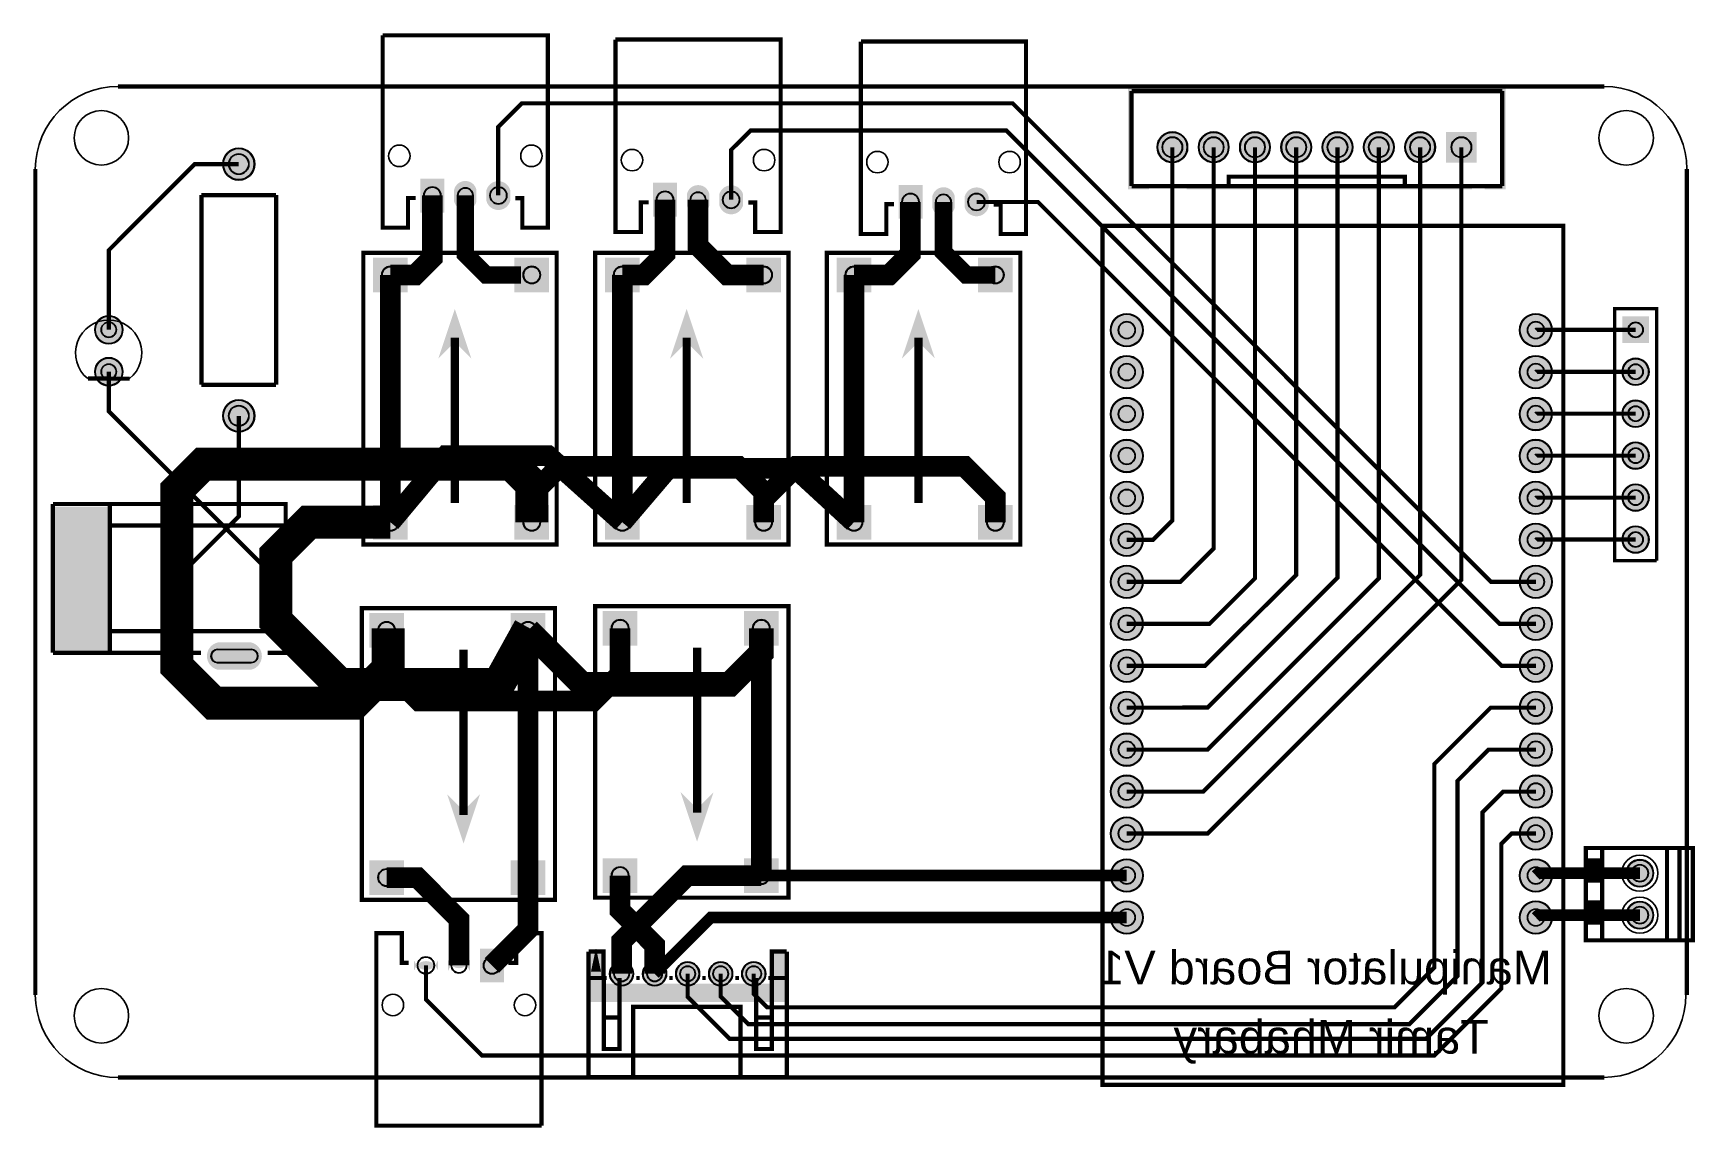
# Model space of a CAD drawing. Header units: millimetres. Extents: x 0 to 100, y -63 to 3.
import ezdxf

# ---------------------------------------------------------------- set-up
doc = ezdxf.new("R2010")
doc.units = ezdxf.units.MM
for name, color, linetype, true_color in [('BoardOutLine', 7, 'Continuous', 0xff00ff), ('BottomLayer', 7, 'Continuous', 0x0000ff), ('BottomSolderMaskLayer', 7, 'Continuous', 0xaa00ff), ('Document', 7, 'Continuous', 0xffffff), ('Multi-Layer', 7, 'Continuous', 0xc0c0c0), ('TopLayer', 7, 'Continuous', 0xff0000), ('TopSilkLayer', 7, 'Continuous', 0xffcc00), ('TopSolderMaskLayer', 7, 'Continuous', 0x800080)]:
    doc.layers.add(name, color=color, linetype=linetype, true_color=true_color)
doc.styles.get("Standard").update_dxf_attribs({"font": 'arial.ttf'})

msp = doc.modelspace()

# ---------------------------------------------------------------- texts
at = {"layer": 'BottomSilkLayer', "text_generation_flag": 2}
for s, p in [('Manipulator Board V1', (91.82, -54.36)), ('Tamir Mhabary', (88.01, -58.55))]:
    msp.add_text(s, height=2.032, dxfattribs=at).set_placement(p)

# ---------------------------------------------------------------- hatches: boundary and pattern name
at = {"layer": 'BottomSolderMaskLayer'}
for points in [[(67.92, -3.68, 1), (69.77, -3.68, 1)], [(70.42, -3.68, 1), (72.27, -3.68, 1)], [(72.92, -3.68, 1), (74.77, -3.68, 1)], [(75.42, -3.68, 1), (77.27, -3.68, 1)], [(77.92, -3.68, 1), (79.77, -3.68, 1)], [(80.42, -3.68, 1), (82.27, -3.68, 1)], [(82.92, -3.68, 1), (84.77, -3.68, 1)], [(87.27, -4.61), (85.42, -4.61), (85.42, -2.76), (87.27, -2.76)], [(11.35, -4.7, 1), (13.28, -4.7, 1)], [(24.76, -7.63), (23.31, -7.63), (23.31, -5.58), (24.76, -5.58)], [(26.71, -6.96, -0.785398), (25.36, -6.96), (25.36, -6.25, -0.785398), (26.71, -6.25)], [(28.76, -6.91, -0.785398), (27.31, -6.91), (27.31, -6.3, -0.785398), (28.76, -6.3)], [(38.86, -7.88), (37.41, -7.88), (37.41, -5.83), (38.86, -5.83)], [(40.81, -7.22, -0.785398), (39.46, -7.22), (39.46, -6.5, -0.785398), (40.81, -6.5)], [(42.86, -7.17, -0.785398), (41.41, -7.17), (41.41, -6.55, -0.785398), (42.86, -6.55)], [(53.72, -8.01), (52.27, -8.01), (52.27, -5.96), (53.72, -5.96)], [(55.67, -7.34, -0.785398), (54.32, -7.34), (54.32, -6.63, -0.785398), (55.67, -6.63)], [(57.72, -7.29, -0.785398), (56.27, -7.29), (56.27, -6.68, -0.785398), (57.72, -6.68)], [(22.55, -10.36), (22.55, -12.47), (20.45, -12.47), (20.45, -10.36)], [(31.11, -10.36), (31.11, -12.47), (29.01, -12.47), (29.01, -10.36)], [(36.59, -10.36), (36.59, -12.47), (34.49, -12.47), (34.49, -10.36)], [(45.15, -10.36), (45.15, -12.47), (43.05, -12.47), (43.05, -10.36)], [(50.62, -10.36), (50.62, -12.47), (48.52, -12.47), (48.52, -10.36)], [(59.18, -10.36), (59.18, -12.47), (57.08, -12.47), (57.08, -10.36)], [(3.59, -14.73, 1), (5.3, -14.73, 1)], [(65.1, -14.75, 1), (67.08, -14.75, 1)], [(89.87, -14.75, 1), (91.85, -14.75, 1)], [(97.71, -13.92), (97.71, -15.54), (96.09, -15.54), (96.09, -13.92)], [(3.59, -17.27, 1), (5.3, -17.27, 1)], [(65.1, -17.29, 1), (67.08, -17.29, 1)], [(89.87, -17.29, 1), (91.85, -17.29, 1)], [(96.09, -17.27, 1), (97.71, -17.27, 1)], [(11.35, -19.94, 1), (13.28, -19.94, 1)], [(65.1, -19.83, 1), (67.08, -19.83, 1)], [(89.87, -19.83, 1), (91.85, -19.83, 1)], [(96.09, -19.81, 1), (97.71, -19.81, 1)], [(65.1, -22.37, 1), (67.08, -22.37, 1)], [(89.87, -22.37, 1), (91.85, -22.37, 1)], [(96.09, -22.35, 1), (97.71, -22.35, 1)], [(65.1, -24.91, 1), (67.08, -24.91, 1)], [(89.87, -24.91, 1), (91.85, -24.91, 1)], [(96.09, -24.89, 1), (97.71, -24.89, 1)], [(22.55, -25.33), (22.55, -27.43), (20.45, -27.43), (20.45, -25.33)], [(31.11, -25.33), (31.11, -27.43), (29.01, -27.43), (29.01, -25.33)], [(36.59, -25.33), (36.59, -27.43), (34.49, -27.43), (34.49, -25.33)], [(45.15, -25.33), (45.15, -27.43), (43.05, -27.43), (43.05, -25.33)], [(50.62, -25.33), (50.62, -27.43), (48.52, -27.43), (48.52, -25.33)], [(59.18, -25.33), (59.18, -27.43), (57.08, -27.43), (57.08, -25.33)], [(65.1, -27.45, 1), (67.08, -27.45, 1)], [(89.87, -27.45, 1), (91.85, -27.45, 1)], [(96.09, -27.43, 1), (97.71, -27.43, 1)], [(9.38, -30.9, -0.785398), (7.73, -30.9), (7.73, -28.67, -0.785398), (9.38, -28.67)], [(15.38, -28.67, -0.785398), (13.73, -28.67), (13.73, -30.9, -0.785398), (15.38, -30.9)], [(65.1, -29.99, 1), (67.08, -29.99, 1)], [(89.87, -29.99, 1), (91.85, -29.99, 1)], [(20.22, -33.98), (20.22, -31.88), (22.32, -31.88), (22.32, -33.98)], [(28.78, -33.98), (28.78, -31.88), (30.88, -31.88), (30.88, -33.98)], [(34.36, -33.85), (34.36, -31.75), (36.46, -31.75), (36.46, -33.85)], [(42.91, -33.85), (42.91, -31.75), (45.02, -31.75), (45.02, -33.85)], [(65.1, -32.53, 1), (67.08, -32.53, 1)], [(89.87, -32.53, 1), (91.85, -32.53, 1)], [(11.04, -35.31, -0.785398), (11.04, -33.66), (13.07, -33.66, -0.785398), (13.07, -35.31)], [(65.1, -35.07, 1), (67.08, -35.07, 1)], [(89.87, -35.07, 1), (91.85, -35.07, 1)], [(65.1, -37.61, 1), (67.08, -37.61, 1)], [(89.87, -37.61, 1), (91.85, -37.61, 1)], [(65.1, -40.15, 1), (67.08, -40.15, 1)], [(89.87, -40.15, 1), (91.85, -40.15, 1)], [(65.1, -42.69, 1), (67.08, -42.69, 1)], [(89.87, -42.69, 1), (91.85, -42.69, 1)], [(65.1, -45.23, 1), (67.08, -45.23, 1)], [(89.87, -45.23, 1), (91.85, -45.23, 1)], [(20.22, -48.95), (20.22, -46.84), (22.32, -46.84), (22.32, -48.95)], [(28.78, -48.95), (28.78, -46.84), (30.88, -46.84), (30.88, -48.95)], [(34.36, -48.82), (34.36, -46.72), (36.46, -46.72), (36.46, -48.82)], [(42.91, -48.82), (42.91, -46.72), (45.02, -46.72), (45.02, -48.82)], [(65.1, -47.77, 1), (67.08, -47.77, 1)], [(89.87, -47.77, 1), (91.85, -47.77, 1)], [(96.33, -47.63, 1), (97.98, -47.63, 1)], [(65.1, -50.31, 1), (67.08, -50.31, 1)], [(89.87, -50.31, 1), (91.85, -50.31, 1)], [(96.33, -50.17, 1), (97.98, -50.17, 1)], [(26.93, -52.19), (28.38, -52.19), (28.38, -54.24), (26.93, -54.24)], [(24.38, -52.91, -0.785398), (22.93, -52.91), (22.93, -53.52, -0.785398), (24.38, -53.52)], [(26.33, -52.85, -0.785398), (24.98, -52.85), (24.98, -53.57, -0.785398), (26.33, -53.57)], [(34.77, -53.72, 1), (36.22, -53.72, 1)], [(36.77, -53.72, 1), (38.22, -53.72, 1)], [(38.77, -53.72, 1), (40.22, -53.72, 1)], [(40.77, -53.72, 1), (42.22, -53.72, 1)], [(42.77, -53.72, 1), (44.22, -53.72, 1)]]:
    msp.add_hatch(color=256, dxfattribs=at).paths.add_polyline_path(points)
at = {"layer": 'Document'}
for points in [[(66.17, -5.97), (66.17, -0.13), (66.42, -0.13), (66.42, -5.97)], [(66.42, -0.38), (89.03, -0.38), (89.03, -0.13), (66.42, -0.13)], [(88.77, -0.38), (88.77, -5.97), (89.03, -5.97), (89.03, -0.38)], [(66.17, -6.22), (67.44, -6.22), (67.44, -5.97), (66.17, -5.97)], [(69.72, -5.97), (87, -5.97), (87, -6.22), (69.72, -6.22)], [(89.03, -5.97), (89.03, -6.22), (87.76, -6.22), (87.76, -5.97)], [(1.06, -25.43), (4.46, -25.43), (4.46, -34.23), (1.06, -34.23)], [(98.93, -51.56), (98.93, -46.23), (98.68, -46.23), (98.68, -51.56)], [(99.44, -51.56), (99.44, -46.23), (99.69, -46.23), (99.69, -51.56)], [(93.85, -48.01), (94.87, -48.01), (94.87, -46.86), (93.85, -46.86)], [(93.85, -50.55), (94.87, -50.55), (94.87, -49.4), (93.85, -49.4)], [(34.5, -52.32), (34.5, -55.42), (33.5, -55.42), (33.5, -52.32)], [(45.5, -52.32), (45.5, -55.42), (44.5, -55.42), (44.5, -52.32)], [(44.5, -55.42), (34.5, -55.42), (34.5, -54.32), (44.5, -54.32)]]:
    msp.add_hatch(color=256, dxfattribs=at).paths.add_polyline_path(points)
at = {"layer": 'Multi-Layer'}
for points in [[(67.95, -3.68, 1), (69.75, -3.68, 1)], [(70.45, -3.68, 1), (72.25, -3.68, 1)], [(72.95, -3.68, 1), (74.75, -3.68, 1)], [(75.45, -3.68, 1), (77.25, -3.68, 1)], [(77.95, -3.68, 1), (79.75, -3.68, 1)], [(80.45, -3.68, 1), (82.25, -3.68, 1)], [(82.95, -3.68, 1), (84.75, -3.68, 1)], [(87.25, -4.58), (85.45, -4.58), (85.45, -2.78), (87.25, -2.78)], [(11.38, -4.7, 1), (13.26, -4.7, 1)], [(24.74, -7.6), (23.34, -7.6), (23.34, -5.6), (24.74, -5.6)], [(26.69, -6.95, -0.785398), (25.39, -6.95), (25.39, -6.25, -0.785398), (26.69, -6.25)], [(28.74, -6.9, -0.785398), (27.34, -6.9), (27.34, -6.3, -0.785398), (28.74, -6.3)], [(38.83, -7.86), (37.43, -7.86), (37.43, -5.86), (38.83, -5.86)], [(40.78, -7.21, -0.785398), (39.48, -7.21), (39.48, -6.51, -0.785398), (40.78, -6.51)], [(42.83, -7.16, -0.785398), (41.43, -7.16), (41.43, -6.56, -0.785398), (42.83, -6.56)], [(53.69, -7.99), (52.29, -7.99), (52.29, -5.99), (53.69, -5.99)], [(55.64, -7.34, -0.785398), (54.34, -7.34), (54.34, -6.64, -0.785398), (55.64, -6.64)], [(57.69, -7.29, -0.785398), (56.29, -7.29), (56.29, -6.69, -0.785398), (57.69, -6.69)], [(22.5, -10.41), (22.5, -12.41), (20.5, -12.41), (20.5, -10.41)], [(31.06, -10.41), (31.06, -12.41), (29.06, -12.41), (29.06, -10.41)], [(36.54, -10.41), (36.54, -12.41), (34.54, -12.41), (34.54, -10.41)], [(45.1, -10.41), (45.1, -12.41), (43.1, -12.41), (43.1, -10.41)], [(50.57, -10.41), (50.57, -12.41), (48.57, -12.41), (48.57, -10.41)], [(59.13, -10.41), (59.13, -12.41), (57.13, -12.41), (57.13, -10.41)], [(3.62, -14.73, 1), (5.27, -14.73, 1)], [(65.13, -14.75, 1), (67.06, -14.75, 1)], [(89.9, -14.75, 1), (91.83, -14.75, 1)], [(97.69, -13.94), (97.69, -15.52), (96.11, -15.52), (96.11, -13.94)], [(3.62, -17.27, 1), (5.27, -17.27, 1)], [(65.13, -17.29, 1), (67.06, -17.29, 1)], [(89.9, -17.29, 1), (91.83, -17.29, 1)], [(96.11, -17.27, 1), (97.69, -17.27, 1)], [(11.38, -19.94, 1), (13.26, -19.94, 1)], [(65.13, -19.83, 1), (67.06, -19.83, 1)], [(89.9, -19.83, 1), (91.83, -19.83, 1)], [(96.11, -19.81, 1), (97.69, -19.81, 1)], [(65.13, -22.37, 1), (67.06, -22.37, 1)], [(89.9, -22.37, 1), (91.83, -22.37, 1)], [(96.11, -22.35, 1), (97.69, -22.35, 1)], [(65.13, -24.91, 1), (67.06, -24.91, 1)], [(89.9, -24.91, 1), (91.83, -24.91, 1)], [(96.11, -24.89, 1), (97.69, -24.89, 1)], [(22.5, -25.38), (22.5, -27.38), (20.5, -27.38), (20.5, -25.38)], [(31.06, -25.38), (31.06, -27.38), (29.06, -27.38), (29.06, -25.38)], [(36.54, -25.38), (36.54, -27.38), (34.54, -27.38), (34.54, -25.38)], [(45.1, -25.38), (45.1, -27.38), (43.1, -27.38), (43.1, -25.38)], [(50.57, -25.38), (50.57, -27.38), (48.57, -27.38), (48.57, -25.38)], [(59.13, -25.38), (59.13, -27.38), (57.13, -27.38), (57.13, -25.38)], [(65.13, -27.45, 1), (67.06, -27.45, 1)], [(89.9, -27.45, 1), (91.83, -27.45, 1)], [(96.11, -27.43, 1), (97.69, -27.43, 1)], [(9.36, -30.88, -0.785398), (7.76, -30.88), (7.76, -28.68, -0.785398), (9.36, -28.68)], [(15.36, -28.68, -0.785398), (13.76, -28.68), (13.76, -30.88, -0.785398), (15.36, -30.88)], [(65.13, -29.99, 1), (67.06, -29.99, 1)], [(89.9, -29.99, 1), (91.83, -29.99, 1)], [(20.27, -33.93), (20.27, -31.93), (22.27, -31.93), (22.27, -33.93)], [(28.83, -33.93), (28.83, -31.93), (30.83, -31.93), (30.83, -33.93)], [(34.41, -33.8), (34.41, -31.8), (36.41, -31.8), (36.41, -33.8)], [(42.96, -33.8), (42.96, -31.8), (44.96, -31.8), (44.96, -33.8)], [(65.13, -32.53, 1), (67.06, -32.53, 1)], [(89.9, -32.53, 1), (91.83, -32.53, 1)], [(11.06, -35.28, -0.785398), (11.06, -33.68), (13.06, -33.68, -0.785398), (13.06, -35.28)], [(65.13, -35.07, 1), (67.06, -35.07, 1)], [(89.9, -35.07, 1), (91.83, -35.07, 1)], [(65.13, -37.61, 1), (67.06, -37.61, 1)], [(89.9, -37.61, 1), (91.83, -37.61, 1)], [(65.13, -40.15, 1), (67.06, -40.15, 1)], [(89.9, -40.15, 1), (91.83, -40.15, 1)], [(65.13, -42.69, 1), (67.06, -42.69, 1)], [(89.9, -42.69, 1), (91.83, -42.69, 1)], [(65.13, -45.23, 1), (67.06, -45.23, 1)], [(89.9, -45.23, 1), (91.83, -45.23, 1)], [(20.27, -48.89), (20.27, -46.89), (22.27, -46.89), (22.27, -48.89)], [(28.83, -48.89), (28.83, -46.89), (30.83, -46.89), (30.83, -48.89)], [(34.41, -48.77), (34.41, -46.77), (36.41, -46.77), (36.41, -48.77)], [(42.96, -48.77), (42.96, -46.77), (44.96, -46.77), (44.96, -48.77)], [(65.13, -47.77, 1), (67.06, -47.77, 1)], [(89.9, -47.77, 1), (91.83, -47.77, 1)], [(96.36, -47.63, 1), (97.96, -47.63, 1)], [(65.13, -50.31, 1), (67.06, -50.31, 1)], [(89.9, -50.31, 1), (91.83, -50.31, 1)], [(96.36, -50.17, 1), (97.96, -50.17, 1)], [(26.95, -52.21), (28.35, -52.21), (28.35, -54.21), (26.95, -54.21)], [(24.35, -52.91, -0.785398), (22.95, -52.91), (22.95, -53.51, -0.785398), (24.35, -53.51)], [(26.3, -52.86, -0.785398), (25, -52.86), (25, -53.56, -0.785398), (26.3, -53.56)], [(34.8, -53.72, 1), (36.2, -53.72, 1)], [(36.8, -53.72, 1), (38.2, -53.72, 1)], [(38.8, -53.72, 1), (40.2, -53.72, 1)], [(40.8, -53.72, 1), (42.2, -53.72, 1)], [(42.8, -53.72, 1), (44.2, -53.72, 1)]]:
    msp.add_hatch(color=256, dxfattribs=at).paths.add_polyline_path(points)
at = {"layer": 'TopSilkLayer'}
for points in [[(26.4, -16.47), (25.4, -15.47), (24.4, -16.47), (25.4, -13.47)], [(40.44, -16.47), (39.44, -15.47), (38.44, -16.47), (39.44, -13.47)], [(54.47, -16.47), (53.47, -15.47), (52.47, -16.47), (53.47, -13.47)], [(24.93, -42.84), (25.93, -43.84), (26.93, -42.84), (25.93, -45.84)], [(39.07, -42.72), (40.07, -43.72), (41.07, -42.72), (40.07, -45.72)]]:
    msp.add_hatch(color=256, dxfattribs=at).paths.add_polyline_path(points)
at = {"layer": 'TopSolderMaskLayer'}
for points in [[(67.92, -3.68, 1), (69.77, -3.68, 1)], [(70.42, -3.68, 1), (72.27, -3.68, 1)], [(72.92, -3.68, 1), (74.77, -3.68, 1)], [(75.42, -3.68, 1), (77.27, -3.68, 1)], [(77.92, -3.68, 1), (79.77, -3.68, 1)], [(80.42, -3.68, 1), (82.27, -3.68, 1)], [(82.92, -3.68, 1), (84.77, -3.68, 1)], [(87.27, -4.61), (85.42, -4.61), (85.42, -2.76), (87.27, -2.76)], [(11.35, -4.7, 1), (13.28, -4.7, 1)], [(24.76, -7.63), (23.31, -7.63), (23.31, -5.58), (24.76, -5.58)], [(26.71, -6.96, -0.785398), (25.36, -6.96), (25.36, -6.25, -0.785398), (26.71, -6.25)], [(28.76, -6.91, -0.785398), (27.31, -6.91), (27.31, -6.3, -0.785398), (28.76, -6.3)], [(38.86, -7.88), (37.41, -7.88), (37.41, -5.83), (38.86, -5.83)], [(40.81, -7.22, -0.785398), (39.46, -7.22), (39.46, -6.5, -0.785398), (40.81, -6.5)], [(42.86, -7.17, -0.785398), (41.41, -7.17), (41.41, -6.55, -0.785398), (42.86, -6.55)], [(53.72, -8.01), (52.27, -8.01), (52.27, -5.96), (53.72, -5.96)], [(55.67, -7.34, -0.785398), (54.32, -7.34), (54.32, -6.63, -0.785398), (55.67, -6.63)], [(57.72, -7.29, -0.785398), (56.27, -7.29), (56.27, -6.68, -0.785398), (57.72, -6.68)], [(22.55, -10.36), (22.55, -12.47), (20.45, -12.47), (20.45, -10.36)], [(31.11, -10.36), (31.11, -12.47), (29.01, -12.47), (29.01, -10.36)], [(36.59, -10.36), (36.59, -12.47), (34.49, -12.47), (34.49, -10.36)], [(45.15, -10.36), (45.15, -12.47), (43.05, -12.47), (43.05, -10.36)], [(50.62, -10.36), (50.62, -12.47), (48.52, -12.47), (48.52, -10.36)], [(59.18, -10.36), (59.18, -12.47), (57.08, -12.47), (57.08, -10.36)], [(3.59, -14.73, 1), (5.3, -14.73, 1)], [(65.1, -14.75, 1), (67.08, -14.75, 1)], [(89.87, -14.75, 1), (91.85, -14.75, 1)], [(97.71, -13.92), (97.71, -15.54), (96.09, -15.54), (96.09, -13.92)], [(3.59, -17.27, 1), (5.3, -17.27, 1)], [(65.1, -17.29, 1), (67.08, -17.29, 1)], [(89.87, -17.29, 1), (91.85, -17.29, 1)], [(96.09, -17.27, 1), (97.71, -17.27, 1)], [(11.35, -19.94, 1), (13.28, -19.94, 1)], [(65.1, -19.83, 1), (67.08, -19.83, 1)], [(89.87, -19.83, 1), (91.85, -19.83, 1)], [(96.09, -19.81, 1), (97.71, -19.81, 1)], [(65.1, -22.37, 1), (67.08, -22.37, 1)], [(89.87, -22.37, 1), (91.85, -22.37, 1)], [(96.09, -22.35, 1), (97.71, -22.35, 1)], [(65.1, -24.91, 1), (67.08, -24.91, 1)], [(89.87, -24.91, 1), (91.85, -24.91, 1)], [(96.09, -24.89, 1), (97.71, -24.89, 1)], [(22.55, -25.33), (22.55, -27.43), (20.45, -27.43), (20.45, -25.33)], [(31.11, -25.33), (31.11, -27.43), (29.01, -27.43), (29.01, -25.33)], [(36.59, -25.33), (36.59, -27.43), (34.49, -27.43), (34.49, -25.33)], [(45.15, -25.33), (45.15, -27.43), (43.05, -27.43), (43.05, -25.33)], [(50.62, -25.33), (50.62, -27.43), (48.52, -27.43), (48.52, -25.33)], [(59.18, -25.33), (59.18, -27.43), (57.08, -27.43), (57.08, -25.33)], [(65.1, -27.45, 1), (67.08, -27.45, 1)], [(89.87, -27.45, 1), (91.85, -27.45, 1)], [(96.09, -27.43, 1), (97.71, -27.43, 1)], [(9.38, -30.9, -0.785398), (7.73, -30.9), (7.73, -28.67, -0.785398), (9.38, -28.67)], [(15.38, -28.67, -0.785398), (13.73, -28.67), (13.73, -30.9, -0.785398), (15.38, -30.9)], [(65.1, -29.99, 1), (67.08, -29.99, 1)], [(89.87, -29.99, 1), (91.85, -29.99, 1)], [(20.22, -33.98), (20.22, -31.88), (22.32, -31.88), (22.32, -33.98)], [(28.78, -33.98), (28.78, -31.88), (30.88, -31.88), (30.88, -33.98)], [(34.36, -33.85), (34.36, -31.75), (36.46, -31.75), (36.46, -33.85)], [(42.91, -33.85), (42.91, -31.75), (45.02, -31.75), (45.02, -33.85)], [(65.1, -32.53, 1), (67.08, -32.53, 1)], [(89.87, -32.53, 1), (91.85, -32.53, 1)], [(11.04, -35.31, -0.785398), (11.04, -33.66), (13.07, -33.66, -0.785398), (13.07, -35.31)], [(65.1, -35.07, 1), (67.08, -35.07, 1)], [(89.87, -35.07, 1), (91.85, -35.07, 1)], [(65.1, -37.61, 1), (67.08, -37.61, 1)], [(89.87, -37.61, 1), (91.85, -37.61, 1)], [(65.1, -40.15, 1), (67.08, -40.15, 1)], [(89.87, -40.15, 1), (91.85, -40.15, 1)], [(65.1, -42.69, 1), (67.08, -42.69, 1)], [(89.87, -42.69, 1), (91.85, -42.69, 1)], [(65.1, -45.23, 1), (67.08, -45.23, 1)], [(89.87, -45.23, 1), (91.85, -45.23, 1)], [(20.22, -48.95), (20.22, -46.84), (22.32, -46.84), (22.32, -48.95)], [(28.78, -48.95), (28.78, -46.84), (30.88, -46.84), (30.88, -48.95)], [(34.36, -48.82), (34.36, -46.72), (36.46, -46.72), (36.46, -48.82)], [(42.91, -48.82), (42.91, -46.72), (45.02, -46.72), (45.02, -48.82)], [(65.1, -47.77, 1), (67.08, -47.77, 1)], [(89.87, -47.77, 1), (91.85, -47.77, 1)], [(96.33, -47.63, 1), (97.98, -47.63, 1)], [(65.1, -50.31, 1), (67.08, -50.31, 1)], [(89.87, -50.31, 1), (91.85, -50.31, 1)], [(96.33, -50.17, 1), (97.98, -50.17, 1)], [(26.93, -52.19), (28.38, -52.19), (28.38, -54.24), (26.93, -54.24)], [(24.38, -52.91, -0.785398), (22.93, -52.91), (22.93, -53.52, -0.785398), (24.38, -53.52)], [(26.33, -52.85, -0.785398), (24.98, -52.85), (24.98, -53.57, -0.785398), (26.33, -53.57)], [(34.77, -53.72, 1), (36.22, -53.72, 1)], [(36.77, -53.72, 1), (38.22, -53.72, 1)], [(38.77, -53.72, 1), (40.22, -53.72, 1)], [(40.77, -53.72, 1), (42.22, -53.72, 1)], [(42.77, -53.72, 1), (44.22, -53.72, 1)]]:
    msp.add_hatch(color=256, dxfattribs=at).paths.add_polyline_path(points)

# ---------------------------------------------------------------- linework, layer by layer
at = {"layer": 'BoardOutLine', "const_width": 0.254}
for points in [[(5, 0), (95, 0)], [(0, -55), (0, -5)], [(100, -5), (100, -55)], [(95, -60), (5, -60)]]:
    msp.add_lwpolyline(points, dxfattribs=at)
at = {"layer": 'BoardOutLine'}
for centre, start, end in [((5, -5), 90, 180), ((95, -5), 0, 90), ((5, -55), 180, 270), ((94.95, -54.99), 270, 0)]:
    msp.add_arc(centre, 5, start, end, dxfattribs=at)
at = {"layer": 'BottomLayer'}
for points, const_width in [([(90.86, -29.99), (88.15, -29.99), (59.18, -1.02), (29.46, -1.02), (28.03, -2.45), (28.03, -6.6)], 0.254), ([(90.86, -32.53), (88.66, -32.53), (58.8, -2.67), (43.31, -2.67), (42.13, -3.84), (42.13, -6.86)], 0.254), ([(90.86, -35.07), (88.79, -35.07), (60.71, -6.99), (56.99, -6.99)], 0.254), ([(21.5, -26.38), (21.5, -11.41)], 1.25), ([(35.54, -26.38), (35.54, -11.41)], 1.25), ([(49.57, -26.38), (49.57, -11.41)], 1.25), ([(14.56, -29.78), (4.45, -19.67), (4.45, -17.27)], 0.254), ([(21.5, -26.38), (24.87, -22.35), (31.04, -22.35), (35.54, -26.38)], 1.25), ([(35.54, -26.38), (38.33, -23.11), (46.02, -23.11), (49.57, -26.38)], 1.25), ([(21.5, -26.38), (16.55, -26.38), (14.56, -28.37), (14.56, -29.78)], 2), ([(14.56, -29.78), (14.56, -32.34), (18.42, -36.2), (28.05, -36.2), (29.93, -32.8)], 2), ([(29.83, -32.93), (33.1, -36.2), (42.04, -36.2), (43.96, -34.27), (43.96, -32.8)], 1.5), ([(43.96, -32.8), (43.96, -47.77)], 1.25), ([(29.83, -32.93), (29.83, -47.89)], 1.25), ([(43.96, -47.77), (39.48, -47.77), (35.5, -51.75), (35.5, -53.72)], 1.25), ([(66.09, -47.77), (43.96, -47.77)], 0.7), ([(65.21, -47.59), (65.38, -47.77), (66.09, -47.77)], 0.5)]:
    msp.add_lwpolyline(points, dxfattribs=dict(at, const_width=const_width))
at = {"layer": 'BottomSolderMaskLayer'}
for points in [[(65.58, -14.75), (65.58, -14.75)], [(66.61, -14.75), (66.61, -14.75)], [(90.35, -14.75), (90.35, -14.75)], [(91.38, -14.75), (91.38, -14.75)], [(65.58, -17.29), (65.58, -17.29)], [(66.61, -17.29), (66.61, -17.29)], [(90.35, -17.29), (90.35, -17.29)], [(91.38, -17.29), (91.38, -17.29)], [(65.58, -19.83), (65.58, -19.83)], [(66.61, -19.83), (66.61, -19.83)], [(90.35, -19.83), (90.35, -19.83)], [(91.38, -19.83), (91.38, -19.83)], [(65.58, -22.37), (65.58, -22.37)], [(66.61, -22.37), (66.61, -22.37)], [(90.35, -22.37), (90.35, -22.37)], [(91.38, -22.37), (91.38, -22.37)], [(65.58, -24.91), (65.58, -24.91)], [(66.61, -24.91), (66.61, -24.91)], [(90.35, -24.91), (90.35, -24.91)], [(91.38, -24.91), (91.38, -24.91)], [(65.58, -27.45), (65.58, -27.45)], [(66.61, -27.45), (66.61, -27.45)], [(90.35, -27.45), (90.35, -27.45)], [(91.38, -27.45), (91.38, -27.45)], [(8.14, -30.9), (8.14, -28.67)], [(8.97, -30.9), (8.97, -28.67)], [(14.14, -28.67), (14.14, -30.9)], [(14.97, -28.67), (14.97, -30.9)], [(65.58, -29.99), (65.58, -29.99)], [(66.61, -29.99), (66.61, -29.99)], [(90.35, -29.99), (90.35, -29.99)], [(91.38, -29.99), (91.38, -29.99)], [(65.58, -32.53), (65.58, -32.53)], [(66.61, -32.53), (66.61, -32.53)], [(90.35, -32.53), (90.35, -32.53)], [(91.38, -32.53), (91.38, -32.53)], [(13.07, -34.08), (11.04, -34.08)], [(13.07, -34.89), (11.04, -34.89)], [(65.58, -35.07), (65.58, -35.07)], [(66.61, -35.07), (66.61, -35.07)], [(90.35, -35.07), (90.35, -35.07)], [(91.38, -35.07), (91.38, -35.07)], [(65.58, -37.61), (65.58, -37.61)], [(66.61, -37.61), (66.61, -37.61)], [(90.35, -37.61), (90.35, -37.61)], [(91.38, -37.61), (91.38, -37.61)], [(65.58, -40.15), (65.58, -40.15)], [(66.61, -40.15), (66.61, -40.15)], [(90.35, -40.15), (90.35, -40.15)], [(91.38, -40.15), (91.38, -40.15)], [(65.58, -42.69), (65.58, -42.69)], [(66.61, -42.69), (66.61, -42.69)], [(90.35, -42.69), (90.35, -42.69)], [(91.38, -42.69), (91.38, -42.69)], [(65.58, -45.23), (65.58, -45.23)], [(66.61, -45.23), (66.61, -45.23)], [(90.35, -45.23), (90.35, -45.23)], [(91.38, -45.23), (91.38, -45.23)], [(65.58, -47.77), (65.58, -47.77)], [(66.61, -47.77), (66.61, -47.77)], [(90.35, -47.77), (90.35, -47.77)], [(91.38, -47.77), (91.38, -47.77)], [(65.58, -50.31), (65.58, -50.31)], [(66.61, -50.31), (66.61, -50.31)], [(90.35, -50.31), (90.35, -50.31)], [(91.38, -50.31), (91.38, -50.31)]]:
    msp.add_lwpolyline(points, close=True, dxfattribs=at)
for centre, radius in [((68.85, -3.68), 0.925), ((71.35, -3.68), 0.925), ((73.85, -3.68), 0.925), ((76.35, -3.68), 0.925), ((78.85, -3.68), 0.925), ((81.35, -3.68), 0.925), ((83.85, -3.68), 0.925), ((12.32, -4.7), 0.965), ((68.85, -3.68), 0.617), ((71.35, -3.68), 0.617), ((73.85, -3.68), 0.617), ((76.35, -3.68), 0.617), ((78.85, -3.68), 0.617), ((81.35, -3.68), 0.617), ((83.85, -3.68), 0.617), ((86.35, -3.68), 0.617), ((12.32, -4.7), 0.616), ((24.04, -6.6), 0.518), ((26.04, -6.6), 0.467), ((28.04, -6.6), 0.518), ((38.13, -6.86), 0.518), ((40.13, -6.86), 0.467), ((42.13, -6.86), 0.518), ((52.99, -6.99), 0.518), ((54.99, -6.99), 0.467), ((56.99, -6.99), 0.518), ((21.5, -11.41), 0.525), ((30.06, -11.41), 0.525), ((35.54, -11.41), 0.525), ((44.1, -11.41), 0.525), ((49.57, -11.41), 0.525), ((58.13, -11.41), 0.525), ((4.45, -14.73), 0.851), ((66.09, -14.75), 0.991), ((90.86, -14.75), 0.991), ((4.45, -14.73), 0.464), ((96.9, -14.73), 0.459), ((4.45, -17.27), 0.851), ((4.45, -17.27), 0.464), ((66.09, -17.29), 0.991), ((90.86, -17.29), 0.991), ((96.9, -17.27), 0.813), ((96.9, -17.27), 0.459), ((12.32, -19.94), 0.965), ((66.09, -19.83), 0.991), ((90.86, -19.83), 0.991), ((96.9, -19.81), 0.813), ((12.32, -19.94), 0.616), ((96.9, -19.81), 0.459), ((66.09, -22.37), 0.991), ((90.86, -22.37), 0.991), ((96.9, -22.35), 0.813), ((96.9, -22.35), 0.459), ((66.09, -24.91), 0.991), ((90.86, -24.91), 0.991), ((96.9, -24.89), 0.813), ((96.9, -24.89), 0.459), ((21.5, -26.38), 0.525), ((30.06, -26.38), 0.525), ((35.54, -26.38), 0.525), ((44.1, -26.38), 0.525), ((49.57, -26.38), 0.525), ((58.13, -26.38), 0.525), ((66.09, -27.45), 0.991), ((90.86, -27.45), 0.991), ((96.9, -27.43), 0.813), ((96.9, -27.43), 0.459), ((66.09, -29.99), 0.991), ((90.86, -29.99), 0.991), ((66.09, -32.53), 0.991), ((90.86, -32.53), 0.991), ((21.27, -32.93), 0.525), ((29.83, -32.93), 0.525), ((35.41, -32.8), 0.525), ((43.96, -32.8), 0.525), ((66.09, -35.07), 0.991), ((90.86, -35.07), 0.991), ((66.09, -37.61), 0.991), ((90.86, -37.61), 0.991), ((66.09, -40.15), 0.991), ((90.86, -40.15), 0.991), ((66.09, -42.69), 0.991), ((90.86, -42.69), 0.991), ((66.09, -45.23), 0.991), ((90.86, -45.23), 0.991), ((35.41, -47.77), 0.525), ((43.96, -47.77), 0.525), ((66.09, -47.77), 0.991), ((90.86, -47.77), 0.991), ((97.16, -47.63), 0.825), ((97.16, -47.63), 0.516), ((21.27, -47.89), 0.525), ((29.83, -47.89), 0.525), ((66.09, -50.31), 0.991), ((90.86, -50.31), 0.991), ((97.16, -50.17), 0.825), ((97.16, -50.17), 0.516), ((23.65, -53.21), 0.518), ((25.65, -53.21), 0.467), ((27.65, -53.21), 0.518), ((35.5, -53.72), 0.725), ((35.5, -53.72), 0.466), ((37.5, -53.72), 0.725), ((37.5, -53.72), 0.466), ((39.5, -53.72), 0.725), ((39.5, -53.72), 0.466), ((41.5, -53.72), 0.725), ((41.5, -53.72), 0.466), ((43.5, -53.72), 0.725), ((43.5, -53.72), 0.466)]:
    msp.add_circle(centre, radius, dxfattribs=at)
for centre, radius, start, end in [((66.09, -14.75), 0.513, 360, 180), ((66.09, -14.75), 0.513, 180, 360), ((90.86, -14.75), 0.513, 360, 180), ((90.86, -14.75), 0.513, 180, 360), ((66.09, -17.29), 0.513, 360, 180), ((90.86, -17.29), 0.513, 360, 180), ((66.09, -17.29), 0.513, 180, 360), ((90.86, -17.29), 0.513, 180, 360), ((66.09, -19.83), 0.513, 360, 180), ((66.09, -19.83), 0.513, 180, 360), ((90.86, -19.83), 0.513, 360, 180), ((90.86, -19.83), 0.513, 180, 360), ((66.09, -22.37), 0.513, 360, 180), ((90.86, -22.37), 0.513, 360, 180), ((66.09, -22.37), 0.513, 180, 360), ((90.86, -22.37), 0.513, 180, 360), ((66.09, -24.91), 0.513, 360, 180), ((66.09, -24.91), 0.513, 180, 360), ((90.86, -24.91), 0.513, 360, 180), ((90.86, -24.91), 0.513, 180, 360), ((66.09, -27.45), 0.513, 360, 180), ((90.86, -27.45), 0.513, 360, 180), ((66.09, -27.45), 0.513, 180, 360), ((90.86, -27.45), 0.513, 180, 360), ((8.56, -28.67), 0.413, 180, 360), ((14.56, -28.67), 0.413, 180, 0), ((66.09, -29.99), 0.513, 360, 180), ((66.09, -29.99), 0.513, 180, 360), ((90.86, -29.99), 0.513, 360, 180), ((90.86, -29.99), 0.513, 180, 360), ((8.56, -30.9), 0.413, 360, 180), ((14.56, -30.9), 0.413, 0, 180), ((66.09, -32.53), 0.513, 360, 180), ((90.86, -32.53), 0.513, 360, 180), ((66.09, -32.53), 0.513, 180, 360), ((90.86, -32.53), 0.513, 180, 360), ((11.04, -34.48), 0.406, 90, 270), ((13.07, -34.48), 0.406, 270, 90), ((66.09, -35.07), 0.513, 360, 180), ((66.09, -35.07), 0.513, 180, 360), ((90.86, -35.07), 0.513, 360, 180), ((90.86, -35.07), 0.513, 180, 360), ((66.09, -37.61), 0.513, 360, 180), ((90.86, -37.61), 0.513, 360, 180), ((66.09, -37.61), 0.513, 180, 360), ((90.86, -37.61), 0.513, 180, 360), ((66.09, -40.15), 0.513, 360, 180), ((66.09, -40.15), 0.513, 180, 360), ((90.86, -40.15), 0.513, 360, 180), ((90.86, -40.15), 0.513, 180, 360), ((66.09, -42.69), 0.513, 360, 180), ((90.86, -42.69), 0.513, 360, 180), ((66.09, -42.69), 0.513, 180, 360), ((90.86, -42.69), 0.513, 180, 360), ((66.09, -45.23), 0.513, 360, 180), ((66.09, -45.23), 0.513, 180, 360), ((90.86, -45.23), 0.513, 360, 180), ((90.86, -45.23), 0.513, 180, 360), ((66.09, -47.77), 0.513, 360, 180), ((90.86, -47.77), 0.513, 360, 180), ((66.09, -47.77), 0.513, 180, 360), ((90.86, -47.77), 0.513, 180, 360), ((66.09, -50.31), 0.513, 360, 180), ((90.86, -50.31), 0.513, 360, 180), ((66.09, -50.31), 0.513, 180, 360), ((90.86, -50.31), 0.513, 180, 360)]:
    msp.add_arc(centre, radius, start, end, dxfattribs=at)
at = {"layer": 'Multi-Layer'}
for points in [[(65.59, -14.75), (65.59, -14.75)], [(66.59, -14.75), (66.59, -14.75)], [(90.36, -14.75), (90.36, -14.75)], [(91.36, -14.75), (91.36, -14.75)], [(65.59, -17.29), (65.59, -17.29)], [(66.59, -17.29), (66.59, -17.29)], [(90.36, -17.29), (90.36, -17.29)], [(91.36, -17.29), (91.36, -17.29)], [(65.59, -19.83), (65.59, -19.83)], [(66.59, -19.83), (66.59, -19.83)], [(90.36, -19.83), (90.36, -19.83)], [(91.36, -19.83), (91.36, -19.83)], [(65.59, -22.37), (65.59, -22.37)], [(66.59, -22.37), (66.59, -22.37)], [(90.36, -22.37), (90.36, -22.37)], [(91.36, -22.37), (91.36, -22.37)], [(65.59, -24.91), (65.59, -24.91)], [(66.59, -24.91), (66.59, -24.91)], [(90.36, -24.91), (90.36, -24.91)], [(91.36, -24.91), (91.36, -24.91)], [(65.59, -27.45), (65.59, -27.45)], [(66.59, -27.45), (66.59, -27.45)], [(90.36, -27.45), (90.36, -27.45)], [(91.36, -27.45), (91.36, -27.45)], [(8.16, -30.88), (8.16, -28.68)], [(8.96, -30.88), (8.96, -28.68)], [(14.16, -28.68), (14.16, -30.88)], [(14.96, -28.68), (14.96, -30.88)], [(65.59, -29.99), (65.59, -29.99)], [(66.59, -29.99), (66.59, -29.99)], [(90.36, -29.99), (90.36, -29.99)], [(91.36, -29.99), (91.36, -29.99)], [(65.59, -32.53), (65.59, -32.53)], [(66.59, -32.53), (66.59, -32.53)], [(90.36, -32.53), (90.36, -32.53)], [(91.36, -32.53), (91.36, -32.53)], [(13.06, -34.08), (11.06, -34.08)], [(13.06, -34.88), (11.06, -34.88)], [(65.59, -35.07), (65.59, -35.07)], [(66.59, -35.07), (66.59, -35.07)], [(90.36, -35.07), (90.36, -35.07)], [(91.36, -35.07), (91.36, -35.07)], [(65.59, -37.61), (65.59, -37.61)], [(66.59, -37.61), (66.59, -37.61)], [(90.36, -37.61), (90.36, -37.61)], [(91.36, -37.61), (91.36, -37.61)], [(65.59, -40.15), (65.59, -40.15)], [(66.59, -40.15), (66.59, -40.15)], [(90.36, -40.15), (90.36, -40.15)], [(91.36, -40.15), (91.36, -40.15)], [(65.59, -42.69), (65.59, -42.69)], [(66.59, -42.69), (66.59, -42.69)], [(90.36, -42.69), (90.36, -42.69)], [(91.36, -42.69), (91.36, -42.69)], [(65.59, -45.23), (65.59, -45.23)], [(66.59, -45.23), (66.59, -45.23)], [(90.36, -45.23), (90.36, -45.23)], [(91.36, -45.23), (91.36, -45.23)], [(65.59, -47.77), (65.59, -47.77)], [(66.59, -47.77), (66.59, -47.77)], [(90.36, -47.77), (90.36, -47.77)], [(91.36, -47.77), (91.36, -47.77)], [(65.59, -50.31), (65.59, -50.31)], [(66.59, -50.31), (66.59, -50.31)], [(90.36, -50.31), (90.36, -50.31)], [(91.36, -50.31), (91.36, -50.31)]]:
    msp.add_lwpolyline(points, close=True, dxfattribs=at)
for centre, radius in [((4, -3.11), 1.65), ((96.33, -3.11), 1.65), ((68.85, -3.68), 0.9), ((71.35, -3.68), 0.9), ((73.85, -3.68), 0.9), ((76.35, -3.68), 0.9), ((78.85, -3.68), 0.9), ((81.35, -3.68), 0.9), ((83.85, -3.68), 0.9), ((12.32, -4.7), 0.94), ((22.04, -4.2), 0.65), ((30.04, -4.2), 0.65), ((36.13, -4.46), 0.65), ((44.13, -4.46), 0.65), ((50.99, -4.58), 0.65), ((58.99, -4.58), 0.65), ((68.85, -3.68), 0.6), ((71.35, -3.68), 0.6), ((73.85, -3.68), 0.6), ((76.35, -3.68), 0.6), ((78.85, -3.68), 0.6), ((81.35, -3.68), 0.6), ((83.85, -3.68), 0.6), ((86.35, -3.68), 0.6), ((12.32, -4.7), 0.599), ((24.04, -6.6), 0.5), ((26.04, -6.6), 0.45), ((28.04, -6.6), 0.5), ((38.13, -6.86), 0.5), ((40.13, -6.86), 0.45), ((42.13, -6.86), 0.5), ((52.99, -6.99), 0.5), ((54.99, -6.99), 0.45), ((56.99, -6.99), 0.5), ((21.5, -11.41), 0.5), ((30.06, -11.41), 0.5), ((35.54, -11.41), 0.5), ((44.1, -11.41), 0.5), ((49.57, -11.41), 0.5), ((58.13, -11.41), 0.5), ((4.45, -14.73), 0.826), ((66.09, -14.75), 0.965), ((90.86, -14.75), 0.965), ((4.45, -14.73), 0.45), ((96.9, -14.73), 0.445), ((4.45, -17.27), 0.826), ((4.45, -17.27), 0.45), ((66.09, -17.29), 0.965), ((90.86, -17.29), 0.965), ((96.9, -17.27), 0.787), ((96.9, -17.27), 0.445), ((12.32, -19.94), 0.94), ((66.09, -19.83), 0.965), ((90.86, -19.83), 0.965), ((96.9, -19.81), 0.787), ((12.32, -19.94), 0.599), ((96.9, -19.81), 0.445), ((66.09, -22.37), 0.965), ((90.86, -22.37), 0.965), ((96.9, -22.35), 0.787), ((96.9, -22.35), 0.445), ((66.09, -24.91), 0.965), ((90.86, -24.91), 0.965), ((96.9, -24.89), 0.787), ((96.9, -24.89), 0.445), ((21.5, -26.38), 0.5), ((30.06, -26.38), 0.5), ((35.54, -26.38), 0.5), ((44.1, -26.38), 0.5), ((49.57, -26.38), 0.5), ((58.13, -26.38), 0.5), ((66.09, -27.45), 0.965), ((90.86, -27.45), 0.965), ((96.9, -27.43), 0.787), ((96.9, -27.43), 0.445), ((66.09, -29.99), 0.965), ((90.86, -29.99), 0.965), ((66.09, -32.53), 0.965), ((90.86, -32.53), 0.965), ((21.27, -32.93), 0.5), ((29.83, -32.93), 0.5), ((35.41, -32.8), 0.5), ((43.96, -32.8), 0.5), ((66.09, -35.07), 0.965), ((90.86, -35.07), 0.965), ((66.09, -37.61), 0.965), ((90.86, -37.61), 0.965), ((66.09, -40.15), 0.965), ((90.86, -40.15), 0.965), ((66.09, -42.69), 0.965), ((90.86, -42.69), 0.965), ((66.09, -45.23), 0.965), ((90.86, -45.23), 0.965), ((35.41, -47.77), 0.5), ((43.96, -47.77), 0.5), ((66.09, -47.77), 0.965), ((90.86, -47.77), 0.965), ((97.16, -47.63), 0.8), ((97.16, -47.63), 0.5), ((21.27, -47.89), 0.5), ((29.83, -47.89), 0.5), ((66.09, -50.31), 0.965), ((90.86, -50.31), 0.965), ((97.16, -50.17), 0.8), ((97.16, -50.17), 0.5), ((23.65, -53.21), 0.5), ((25.65, -53.21), 0.45), ((27.65, -53.21), 0.5), ((35.5, -53.72), 0.7), ((35.5, -53.72), 0.45), ((37.5, -53.72), 0.7), ((37.5, -53.72), 0.45), ((39.5, -53.72), 0.7), ((39.5, -53.72), 0.45), ((41.5, -53.72), 0.7), ((41.5, -53.72), 0.45), ((43.5, -53.72), 0.7), ((43.5, -53.72), 0.45), ((4, -56.26), 1.65), ((21.65, -55.61), 0.65), ((29.65, -55.61), 0.65), ((96.33, -56.26), 1.65)]:
    msp.add_circle(centre, radius, dxfattribs=at)
for centre, radius, start, end in [((66.09, -14.75), 0.5, 360, 180), ((66.09, -14.75), 0.5, 180, 360), ((90.86, -14.75), 0.5, 360, 180), ((90.86, -14.75), 0.5, 180, 360), ((66.09, -17.29), 0.5, 360, 180), ((90.86, -17.29), 0.5, 360, 180), ((66.09, -17.29), 0.5, 180, 360), ((90.86, -17.29), 0.5, 180, 360), ((66.09, -19.83), 0.5, 360, 180), ((66.09, -19.83), 0.5, 180, 360), ((90.86, -19.83), 0.5, 360, 180), ((90.86, -19.83), 0.5, 180, 360), ((66.09, -22.37), 0.5, 360, 180), ((90.86, -22.37), 0.5, 360, 180), ((66.09, -22.37), 0.5, 180, 360), ((90.86, -22.37), 0.5, 180, 360), ((66.09, -24.91), 0.5, 360, 180), ((66.09, -24.91), 0.5, 180, 360), ((90.86, -24.91), 0.5, 360, 180), ((90.86, -24.91), 0.5, 180, 360), ((66.09, -27.45), 0.5, 360, 180), ((90.86, -27.45), 0.5, 360, 180), ((66.09, -27.45), 0.5, 180, 360), ((90.86, -27.45), 0.5, 180, 360), ((8.56, -28.68), 0.4, 180, 360), ((14.56, -28.68), 0.4, 180, 0), ((66.09, -29.99), 0.5, 360, 180), ((66.09, -29.99), 0.5, 180, 360), ((90.86, -29.99), 0.5, 360, 180), ((90.86, -29.99), 0.5, 180, 360), ((8.56, -30.88), 0.4, 360, 180), ((14.56, -30.88), 0.4, 0, 180), ((66.09, -32.53), 0.5, 360, 180), ((90.86, -32.53), 0.5, 360, 180), ((66.09, -32.53), 0.5, 180, 360), ((90.86, -32.53), 0.5, 180, 360), ((11.06, -34.48), 0.4, 90, 270), ((13.06, -34.48), 0.4, 270, 90), ((66.09, -35.07), 0.5, 360, 180), ((66.09, -35.07), 0.5, 180, 360), ((90.86, -35.07), 0.5, 360, 180), ((90.86, -35.07), 0.5, 180, 360), ((66.09, -37.61), 0.5, 360, 180), ((90.86, -37.61), 0.5, 360, 180), ((66.09, -37.61), 0.5, 180, 360), ((90.86, -37.61), 0.5, 180, 360), ((66.09, -40.15), 0.5, 360, 180), ((66.09, -40.15), 0.5, 180, 360), ((90.86, -40.15), 0.5, 360, 180), ((90.86, -40.15), 0.5, 180, 360), ((66.09, -42.69), 0.5, 360, 180), ((90.86, -42.69), 0.5, 360, 180), ((66.09, -42.69), 0.5, 180, 360), ((90.86, -42.69), 0.5, 180, 360), ((66.09, -45.23), 0.5, 360, 180), ((66.09, -45.23), 0.5, 180, 360), ((90.86, -45.23), 0.5, 360, 180), ((90.86, -45.23), 0.5, 180, 360), ((66.09, -47.77), 0.5, 360, 180), ((90.86, -47.77), 0.5, 360, 180), ((66.09, -47.77), 0.5, 180, 360), ((90.86, -47.77), 0.5, 180, 360), ((66.09, -50.31), 0.5, 360, 180), ((90.86, -50.31), 0.5, 360, 180), ((66.09, -50.31), 0.5, 180, 360), ((90.86, -50.31), 0.5, 180, 360)]:
    msp.add_arc(centre, radius, start, end, dxfattribs=at)
at = {"layer": 'TopLayer'}
for points, const_width in [([(66.09, -27.45), (67.68, -27.45), (68.85, -26.28), (68.85, -3.68)], 0.254), ([(66.09, -29.99), (69.33, -29.99), (71.35, -27.97), (71.35, -3.68)], 0.254), ([(66.09, -32.53), (71.1, -32.53), (73.85, -29.78), (73.85, -3.68)], 0.254), ([(66.09, -35.07), (70.83, -35.07), (76.35, -29.57), (76.35, -3.68)], 0.254), ([(66.09, -40.15), (70.98, -40.15), (81.35, -29.78), (81.35, -3.68)], 0.254), ([(66.09, -42.69), (70.72, -42.69), (83.85, -29.57), (83.85, -3.68)], 0.254), ([(66.09, -45.23), (70.98, -45.23), (86.35, -29.86), (86.35, -3.68)], 0.254), ([(66.09, -37.61), (70.99, -37.6), (78.85, -29.74), (78.85, -3.68)], 0.254), ([(4.45, -14.73), (4.45, -9.91), (9.65, -4.7), (12.32, -4.7)], 0.254), ([(21.5, -11.41), (23, -11.41), (24.04, -10.38), (24.04, -6.6)], 1.25), ([(29.4, -11.41), (27.29, -11.41), (26.04, -10.16), (26.04, -6.6)], 1.06), ([(35.54, -11.41), (36.85, -11.41), (38.13, -10.13), (38.13, -6.86)], 1.25), ([(44.1, -11.41), (41.89, -11.41), (40.13, -9.65), (40.13, -6.86)], 1.25), ([(49.57, -11.41), (51.7, -11.41), (52.99, -10.13), (52.99, -6.99)], 1.25), ([(58.13, -11.41), (56.37, -11.41), (54.99, -10.03), (54.99, -6.99)], 1.06), ([(90.86, -14.75), (90.88, -14.73), (96.9, -14.73)], 0.254), ([(90.86, -17.29), (90.88, -17.27), (96.9, -17.27)], 0.254), ([(8.56, -29.78), (12.32, -26.02), (12.32, -19.94)], 0.254), ([(90.86, -19.83), (90.88, -19.81), (96.9, -19.81)], 0.254), ([(8.56, -29.78), (8.56, -24.46), (10.16, -22.86), (28.83, -22.86), (30.06, -24.09), (30.06, -26.38)], 2), ([(30.06, -26.38), (30.06, -24.7), (31.77, -22.99), (42.55, -22.99), (44.1, -24.54), (44.1, -26.38)], 1.25), ([(44.1, -26.38), (44.1, -24.99), (46.1, -22.99), (56.26, -22.99), (58.13, -24.86), (58.13, -26.38)], 1.25), ([(90.86, -22.37), (90.88, -22.35), (96.9, -22.35)], 0.254), ([(90.86, -24.91), (90.88, -24.89), (96.9, -24.89)], 0.254), ([(90.86, -27.45), (90.88, -27.43), (96.9, -27.43)], 0.254), ([(8.56, -29.78), (8.56, -35.1), (10.8, -37.34), (19.3, -37.34), (21.37, -35.27), (21.37, -32.8)], 2), ([(21.27, -32.93), (21.27, -35.24), (23.24, -37.21), (33.78, -37.21), (35.41, -35.59), (35.41, -32.8)], 1.25), ([(90.86, -37.61), (88.12, -37.61), (84.71, -41.02), (84.71, -53.34), (82.3, -55.75), (44.32, -55.75), (43.5, -54.93), (43.5, -53.72)], 0.254), ([(90.86, -40.15), (88, -40.15), (86.11, -42.04), (86.11, -53.85), (83.19, -56.77), (43.18, -56.77), (41.5, -55.09), (41.5, -53.72)], 0.254), ([(90.86, -42.69), (88.88, -42.69), (87.63, -43.94), (87.63, -54.23), (84.2, -57.66), (42.04, -57.66), (39.5, -55.12), (39.5, -53.72)], 0.254), ([(90.86, -45.23), (89.39, -45.23), (88.77, -45.85), (88.77, -54.61), (84.71, -58.67), (27.05, -58.67), (23.66, -55.28), (23.66, -53.21)], 0.254), ([(21.27, -47.89), (23.13, -47.89), (25.65, -50.42), (25.65, -53.21)], 1.25), ([(27.65, -53.21), (29.83, -51.04), (29.83, -47.89)], 1.25), ([(35.41, -47.77), (35.41, -49.88), (37.5, -51.98), (37.5, -53.72)], 1.25), ([(90.86, -47.77), (91.01, -47.63), (97.16, -47.63)], 0.7), ([(37.5, -53.72), (40.91, -50.31), (66.09, -50.31)], 0.7), ([(90.86, -50.31), (91.01, -50.17), (97.16, -50.17)], 0.7)]:
    msp.add_lwpolyline(points, dxfattribs=dict(at, const_width=const_width))
at = {"layer": 'TopSilkLayer'}
for points, const_width in [([(21.03, 3.1), (21.03, -8.55), (22.57, -8.55), (22.57, -6.75), (23.03, -6.75)], 0.254), ([(21.03, 3.1), (31.03, 3.1), (31.03, -8.55), (29.49, -8.55), (29.49, -6.76), (29.07, -6.76)], 0.254), ([(35.13, 2.84), (35.13, -8.81), (36.67, -8.81), (36.67, -7.01), (37.13, -7.01)], 0.254), ([(35.13, 2.84), (45.13, 2.84), (45.13, -8.81), (43.59, -8.81), (43.59, -7.02), (43.17, -7.02)], 0.254), ([(49.99, 2.72), (49.99, -8.93), (51.53, -8.93), (51.53, -7.13), (51.99, -7.13)], 0.254), ([(49.99, 2.72), (59.99, 2.72), (59.99, -8.93), (58.45, -8.93), (58.45, -7.14), (58.03, -7.14)], 0.254), ([(88.82, -0.28), (66.38, -0.28)], 0.254), ([(66.38, -0.28), (66.38, -6.03)], 0.254), ([(88.82, -6.03), (88.82, -0.28)], 0.254), ([(66.38, -6.03), (88.82, -6.03)], 0.254), ([(72.26, -5.97), (72.26, -5.46), (82.93, -5.46), (82.93, -5.97), (82.93, -5.97)], 0.254), ([(10.06, -6.58), (14.58, -6.58)], 0.254), ([(10.06, -18.06), (10.06, -6.58)], 0.254), ([(14.58, -6.58), (14.58, -18.06)], 0.254), ([(98.17, -15.37), (98.17, -13.46), (95.63, -13.46), (95.63, -28.7), (98.17, -28.7)], 0.203), ([(25.4, -15.21), (25.4, -25.21)], 0.5), ([(39.44, -15.21), (39.44, -25.21)], 0.5), ([(53.47, -15.21), (53.47, -25.21)], 0.5), ([(98.17, -28.7), (98.17, -15.37)], 0.203), ([(3.18, -17.68), (5.72, -17.69)], 0.254), ([(14.58, -18.06), (10.06, -18.06)], 0.254), ([(1.06, -25.28), (15.16, -25.28), (15.16, -27.85)], 0.254), ([(1.06, -34.28), (1.06, -25.28)], 0.254), ([(4.51, -34.28), (4.51, -25.28)], 0.254), ([(4.59, -26.58), (15.21, -26.58)], 0.254), ([(15.16, -31.71), (15.16, -34.29), (14.07, -34.29)], 0.254), ([(4.59, -32.98), (15.21, -32.98)], 0.254), ([(10.04, -34.29), (1.06, -34.29)], 0.254), ([(25.93, -44.1), (25.93, -34.1)], 0.5), ([(40.07, -43.97), (40.07, -33.97)], 0.5), ([(94.87, -51.69), (94.87, -46.1)], 0.254), ([(98.8, -51.69), (98.8, -46.1)], 0.254), ([(99.56, -51.69), (99.56, -46.1)], 0.254), ([(93.98, -46.86), (94.87, -46.86)], 0.254), ([(94.87, -48.07), (93.98, -48.07)], 0.254), ([(93.98, -49.4), (94.87, -49.4)], 0.254), ([(30.65, -62.91), (20.65, -62.91), (20.65, -51.26), (22.19, -51.26), (22.19, -53.05), (22.61, -53.05)], 0.254), ([(30.65, -62.91), (30.65, -51.26), (29.11, -51.26), (29.11, -53.06), (28.65, -53.06)], 0.254), ([(94.87, -50.61), (93.98, -50.61)], 0.254), ([(33.5, -53.97), (33.5, -52.37)], 0.254), ([(33.5, -52.37), (34.4, -52.37), (34.4, -53.97)], 0.254), ([(45.5, -52.37), (44.6, -52.37), (44.6, -53.97)], 0.254), ([(45.5, -53.97), (45.5, -52.37)], 0.254), ([(33.5, -59.97), (33.5, -53.97)], 0.254), ([(33.5, -53.97), (34.6, -53.97)], 0.254), ([(35.37, -53.97), (35.37, -58.27), (34.42, -58.27), (34.42, -53.97)], 0.254), ([(36.39, -53.97), (36.6, -53.97)], 0.254), ([(38.39, -53.97), (38.6, -53.97)], 0.254), ([(40.39, -53.97), (40.6, -53.97)], 0.254), ([(42.39, -53.97), (42.6, -53.97)], 0.254), ([(44.6, -53.97), (44.6, -58.27), (43.65, -58.27), (43.65, -53.97)], 0.254), ([(44.39, -53.97), (45.5, -53.97)], 0.254), ([(45.5, -53.97), (45.5, -59.97)], 0.254), ([(35.37, -56.37), (34.42, -56.37)], 0.254), ([(42.7, -59.97), (42.7, -55.72), (36.2, -55.72), (36.2, -59.97)], 0.254), ([(44.6, -56.37), (43.65, -56.37)], 0.254), ([(45.5, -59.97), (33.5, -59.97)], 0.254)]:
    msp.add_lwpolyline(points, dxfattribs=dict(at, const_width=const_width))
at = {"layer": 'TopSilkLayer', "const_width": 0.254}
for points in [[(64.62, -60.44), (64.62, -8.44), (92.52, -8.44), (92.52, -60.44), (64.62, -60.44)], [(31.57, -10.07), (31.57, -27.73), (19.86, -27.73), (19.86, -10.07), (31.57, -10.07)], [(45.6, -10.07), (45.6, -27.73), (33.9, -27.73), (33.9, -10.07), (45.6, -10.07)], [(59.64, -10.07), (59.64, -27.73), (47.93, -27.73), (47.93, -10.07), (59.64, -10.07)], [(19.77, -49.24), (19.77, -31.58), (31.47, -31.58), (31.47, -49.24), (19.77, -49.24)], [(33.9, -49.11), (33.9, -31.46), (45.6, -31.46), (45.6, -49.11), (33.9, -49.11)], [(93.88, -51.69), (93.88, -46.1), (100.36, -46.1), (100.36, -51.69), (93.88, -51.69)], [(34.1, -53.47), (33.8, -53.47), (33.95, -52.77), (34.1, -53.47)]]:
    msp.add_lwpolyline(points, close=True, dxfattribs=at)
at = {"layer": 'TopSilkLayer'}
for centre in [(97.16, -47.63), (97.16, -50.17)]:
    msp.add_circle(centre, 1.09, dxfattribs=at)
msp.add_arc((4.44, -16.14), 2, 309.3259, 230.6741, dxfattribs=at)
at = {"layer": 'TopSolderMaskLayer'}
for points in [[(65.58, -14.75), (65.58, -14.75)], [(66.61, -14.75), (66.61, -14.75)], [(90.35, -14.75), (90.35, -14.75)], [(91.38, -14.75), (91.38, -14.75)], [(65.58, -17.29), (65.58, -17.29)], [(66.61, -17.29), (66.61, -17.29)], [(90.35, -17.29), (90.35, -17.29)], [(91.38, -17.29), (91.38, -17.29)], [(65.58, -19.83), (65.58, -19.83)], [(66.61, -19.83), (66.61, -19.83)], [(90.35, -19.83), (90.35, -19.83)], [(91.38, -19.83), (91.38, -19.83)], [(65.58, -22.37), (65.58, -22.37)], [(66.61, -22.37), (66.61, -22.37)], [(90.35, -22.37), (90.35, -22.37)], [(91.38, -22.37), (91.38, -22.37)], [(65.58, -24.91), (65.58, -24.91)], [(66.61, -24.91), (66.61, -24.91)], [(90.35, -24.91), (90.35, -24.91)], [(91.38, -24.91), (91.38, -24.91)], [(65.58, -27.45), (65.58, -27.45)], [(66.61, -27.45), (66.61, -27.45)], [(90.35, -27.45), (90.35, -27.45)], [(91.38, -27.45), (91.38, -27.45)], [(8.14, -30.9), (8.14, -28.67)], [(8.97, -30.9), (8.97, -28.67)], [(14.14, -28.67), (14.14, -30.9)], [(14.97, -28.67), (14.97, -30.9)], [(65.58, -29.99), (65.58, -29.99)], [(66.61, -29.99), (66.61, -29.99)], [(90.35, -29.99), (90.35, -29.99)], [(91.38, -29.99), (91.38, -29.99)], [(65.58, -32.53), (65.58, -32.53)], [(66.61, -32.53), (66.61, -32.53)], [(90.35, -32.53), (90.35, -32.53)], [(91.38, -32.53), (91.38, -32.53)], [(13.07, -34.08), (11.04, -34.08)], [(13.07, -34.89), (11.04, -34.89)], [(65.58, -35.07), (65.58, -35.07)], [(66.61, -35.07), (66.61, -35.07)], [(90.35, -35.07), (90.35, -35.07)], [(91.38, -35.07), (91.38, -35.07)], [(65.58, -37.61), (65.58, -37.61)], [(66.61, -37.61), (66.61, -37.61)], [(90.35, -37.61), (90.35, -37.61)], [(91.38, -37.61), (91.38, -37.61)], [(65.58, -40.15), (65.58, -40.15)], [(66.61, -40.15), (66.61, -40.15)], [(90.35, -40.15), (90.35, -40.15)], [(91.38, -40.15), (91.38, -40.15)], [(65.58, -42.69), (65.58, -42.69)], [(66.61, -42.69), (66.61, -42.69)], [(90.35, -42.69), (90.35, -42.69)], [(91.38, -42.69), (91.38, -42.69)], [(65.58, -45.23), (65.58, -45.23)], [(66.61, -45.23), (66.61, -45.23)], [(90.35, -45.23), (90.35, -45.23)], [(91.38, -45.23), (91.38, -45.23)], [(65.58, -47.77), (65.58, -47.77)], [(66.61, -47.77), (66.61, -47.77)], [(90.35, -47.77), (90.35, -47.77)], [(91.38, -47.77), (91.38, -47.77)], [(65.58, -50.31), (65.58, -50.31)], [(66.61, -50.31), (66.61, -50.31)], [(90.35, -50.31), (90.35, -50.31)], [(91.38, -50.31), (91.38, -50.31)]]:
    msp.add_lwpolyline(points, close=True, dxfattribs=at)
for centre, radius in [((68.85, -3.68), 0.925), ((71.35, -3.68), 0.925), ((73.85, -3.68), 0.925), ((76.35, -3.68), 0.925), ((78.85, -3.68), 0.925), ((81.35, -3.68), 0.925), ((83.85, -3.68), 0.925), ((12.32, -4.7), 0.965), ((68.85, -3.68), 0.617), ((71.35, -3.68), 0.617), ((73.85, -3.68), 0.617), ((76.35, -3.68), 0.617), ((78.85, -3.68), 0.617), ((81.35, -3.68), 0.617), ((83.85, -3.68), 0.617), ((86.35, -3.68), 0.617), ((12.32, -4.7), 0.616), ((24.04, -6.6), 0.518), ((26.04, -6.6), 0.467), ((28.04, -6.6), 0.518), ((38.13, -6.86), 0.518), ((40.13, -6.86), 0.467), ((42.13, -6.86), 0.518), ((52.99, -6.99), 0.518), ((54.99, -6.99), 0.467), ((56.99, -6.99), 0.518), ((21.5, -11.41), 0.525), ((30.06, -11.41), 0.525), ((35.54, -11.41), 0.525), ((44.1, -11.41), 0.525), ((49.57, -11.41), 0.525), ((58.13, -11.41), 0.525), ((4.45, -14.73), 0.851), ((66.09, -14.75), 0.991), ((90.86, -14.75), 0.991), ((4.45, -14.73), 0.464), ((96.9, -14.73), 0.459), ((4.45, -17.27), 0.851), ((4.45, -17.27), 0.464), ((66.09, -17.29), 0.991), ((90.86, -17.29), 0.991), ((96.9, -17.27), 0.813), ((96.9, -17.27), 0.459), ((12.32, -19.94), 0.965), ((66.09, -19.83), 0.991), ((90.86, -19.83), 0.991), ((96.9, -19.81), 0.813), ((12.32, -19.94), 0.616), ((96.9, -19.81), 0.459), ((66.09, -22.37), 0.991), ((90.86, -22.37), 0.991), ((96.9, -22.35), 0.813), ((96.9, -22.35), 0.459), ((66.09, -24.91), 0.991), ((90.86, -24.91), 0.991), ((96.9, -24.89), 0.813), ((96.9, -24.89), 0.459), ((21.5, -26.38), 0.525), ((30.06, -26.38), 0.525), ((35.54, -26.38), 0.525), ((44.1, -26.38), 0.525), ((49.57, -26.38), 0.525), ((58.13, -26.38), 0.525), ((66.09, -27.45), 0.991), ((90.86, -27.45), 0.991), ((96.9, -27.43), 0.813), ((96.9, -27.43), 0.459), ((66.09, -29.99), 0.991), ((90.86, -29.99), 0.991), ((66.09, -32.53), 0.991), ((90.86, -32.53), 0.991), ((21.27, -32.93), 0.525), ((29.83, -32.93), 0.525), ((35.41, -32.8), 0.525), ((43.96, -32.8), 0.525), ((66.09, -35.07), 0.991), ((90.86, -35.07), 0.991), ((66.09, -37.61), 0.991), ((90.86, -37.61), 0.991), ((66.09, -40.15), 0.991), ((90.86, -40.15), 0.991), ((66.09, -42.69), 0.991), ((90.86, -42.69), 0.991), ((66.09, -45.23), 0.991), ((90.86, -45.23), 0.991), ((35.41, -47.77), 0.525), ((43.96, -47.77), 0.525), ((66.09, -47.77), 0.991), ((90.86, -47.77), 0.991), ((97.16, -47.63), 0.825), ((97.16, -47.63), 0.516), ((21.27, -47.89), 0.525), ((29.83, -47.89), 0.525), ((66.09, -50.31), 0.991), ((90.86, -50.31), 0.991), ((97.16, -50.17), 0.825), ((97.16, -50.17), 0.516), ((23.65, -53.21), 0.518), ((25.65, -53.21), 0.467), ((27.65, -53.21), 0.518), ((35.5, -53.72), 0.725), ((35.5, -53.72), 0.466), ((37.5, -53.72), 0.725), ((37.5, -53.72), 0.466), ((39.5, -53.72), 0.725), ((39.5, -53.72), 0.466), ((41.5, -53.72), 0.725), ((41.5, -53.72), 0.466), ((43.5, -53.72), 0.725), ((43.5, -53.72), 0.466)]:
    msp.add_circle(centre, radius, dxfattribs=at)
for centre, radius, start, end in [((66.09, -14.75), 0.513, 360, 180), ((66.09, -14.75), 0.513, 180, 360), ((90.86, -14.75), 0.513, 360, 180), ((90.86, -14.75), 0.513, 180, 360), ((66.09, -17.29), 0.513, 360, 180), ((90.86, -17.29), 0.513, 360, 180), ((66.09, -17.29), 0.513, 180, 360), ((90.86, -17.29), 0.513, 180, 360), ((66.09, -19.83), 0.513, 360, 180), ((66.09, -19.83), 0.513, 180, 360), ((90.86, -19.83), 0.513, 360, 180), ((90.86, -19.83), 0.513, 180, 360), ((66.09, -22.37), 0.513, 360, 180), ((90.86, -22.37), 0.513, 360, 180), ((66.09, -22.37), 0.513, 180, 360), ((90.86, -22.37), 0.513, 180, 360), ((66.09, -24.91), 0.513, 360, 180), ((66.09, -24.91), 0.513, 180, 360), ((90.86, -24.91), 0.513, 360, 180), ((90.86, -24.91), 0.513, 180, 360), ((66.09, -27.45), 0.513, 360, 180), ((90.86, -27.45), 0.513, 360, 180), ((66.09, -27.45), 0.513, 180, 360), ((90.86, -27.45), 0.513, 180, 360), ((8.56, -28.67), 0.413, 180, 360), ((14.56, -28.67), 0.413, 180, 0), ((66.09, -29.99), 0.513, 360, 180), ((66.09, -29.99), 0.513, 180, 360), ((90.86, -29.99), 0.513, 360, 180), ((90.86, -29.99), 0.513, 180, 360), ((8.56, -30.9), 0.413, 360, 180), ((14.56, -30.9), 0.413, 0, 180), ((66.09, -32.53), 0.513, 360, 180), ((90.86, -32.53), 0.513, 360, 180), ((66.09, -32.53), 0.513, 180, 360), ((90.86, -32.53), 0.513, 180, 360), ((11.04, -34.48), 0.406, 90, 270), ((13.07, -34.48), 0.406, 270, 90), ((66.09, -35.07), 0.513, 360, 180), ((66.09, -35.07), 0.513, 180, 360), ((90.86, -35.07), 0.513, 360, 180), ((90.86, -35.07), 0.513, 180, 360), ((66.09, -37.61), 0.513, 360, 180), ((90.86, -37.61), 0.513, 360, 180), ((66.09, -37.61), 0.513, 180, 360), ((90.86, -37.61), 0.513, 180, 360), ((66.09, -40.15), 0.513, 360, 180), ((66.09, -40.15), 0.513, 180, 360), ((90.86, -40.15), 0.513, 360, 180), ((90.86, -40.15), 0.513, 180, 360), ((66.09, -42.69), 0.513, 360, 180), ((90.86, -42.69), 0.513, 360, 180), ((66.09, -42.69), 0.513, 180, 360), ((90.86, -42.69), 0.513, 180, 360), ((66.09, -45.23), 0.513, 360, 180), ((66.09, -45.23), 0.513, 180, 360), ((90.86, -45.23), 0.513, 360, 180), ((90.86, -45.23), 0.513, 180, 360), ((66.09, -47.77), 0.513, 360, 180), ((90.86, -47.77), 0.513, 360, 180), ((66.09, -47.77), 0.513, 180, 360), ((90.86, -47.77), 0.513, 180, 360), ((66.09, -50.31), 0.513, 360, 180), ((90.86, -50.31), 0.513, 360, 180), ((66.09, -50.31), 0.513, 180, 360), ((90.86, -50.31), 0.513, 180, 360)]:
    msp.add_arc(centre, radius, start, end, dxfattribs=at)

msp.set_redraw_order([(e.dxf.handle, doc.entitydb.next_handle()) for e in msp.query("TEXT MTEXT ATTDEF DIMENSION ARC_DIMENSION")])  # texts and dimensions are drawn at this point

doc.saveas('drawing.dxf')
